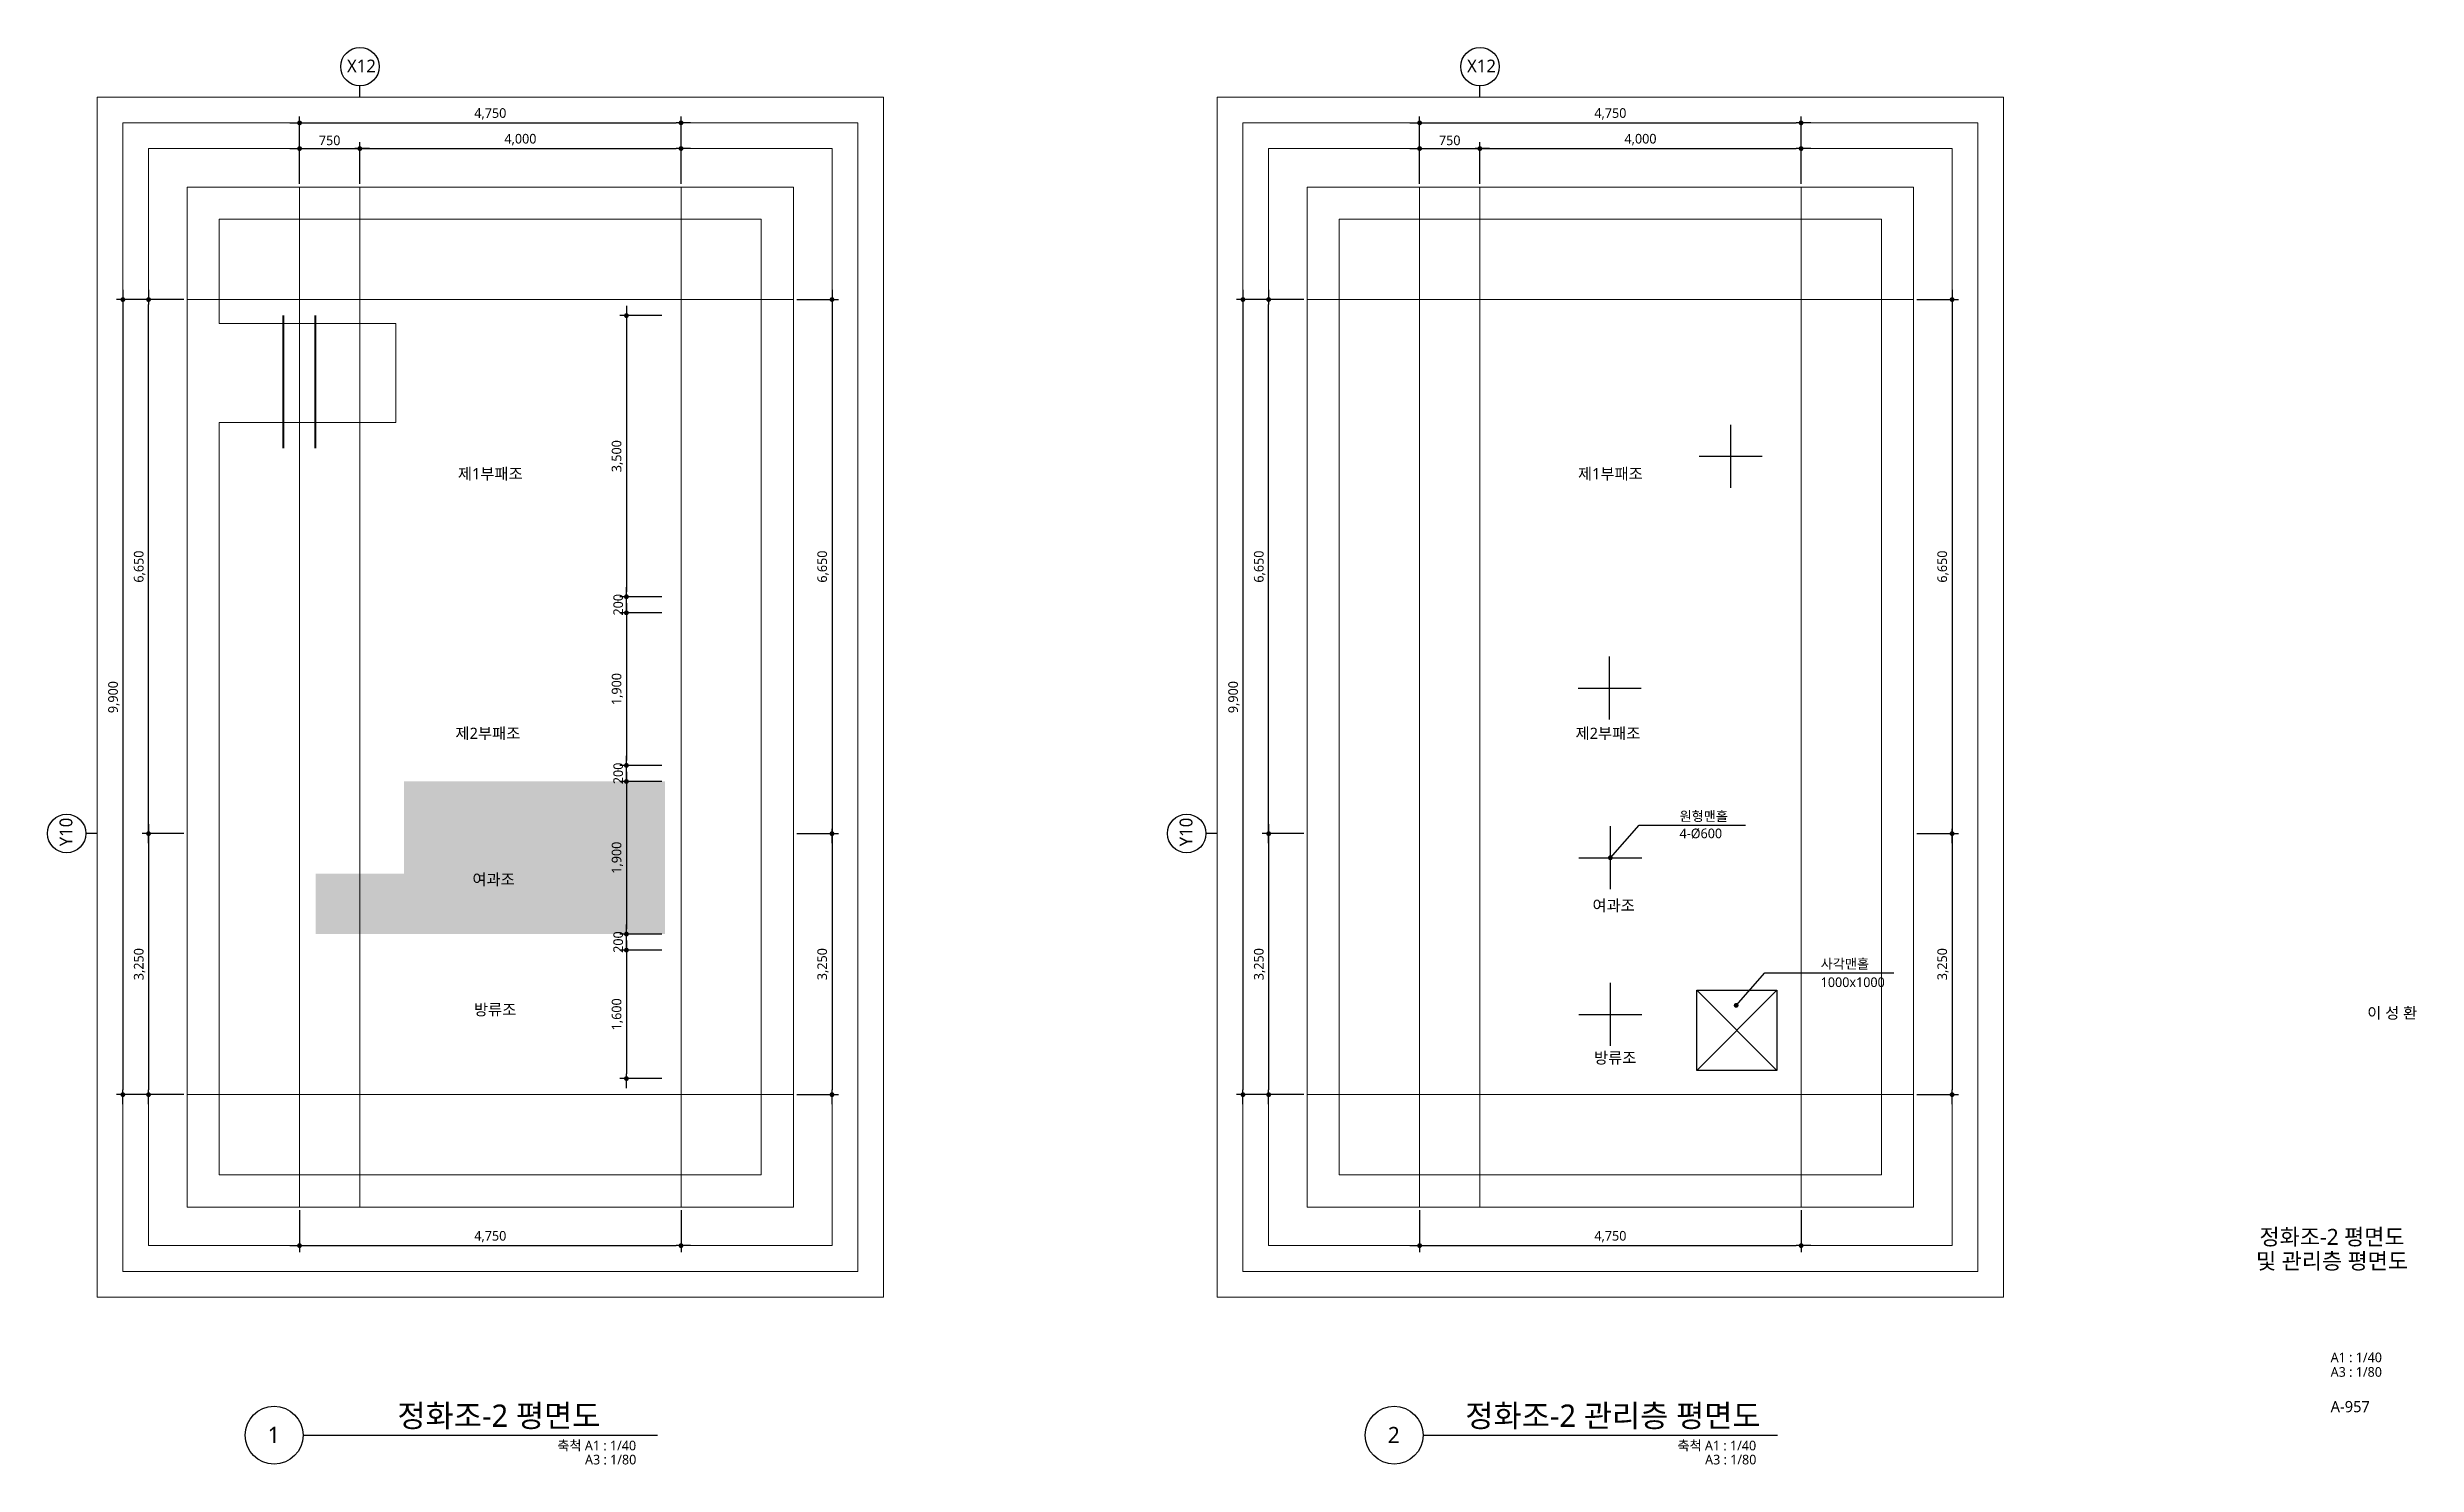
# Model space of a CAD drawing. Header units: millimetres. Extents: x 169673 to 334584, y 156879 to 224061.
# Drawn here: x 204195 to 233696, y 157254 to 174900 of the extents above; entities that cross this region are included whole.
import ezdxf
from ezdxf.enums import TextEntityAlignment as Align

# ---------------------------------------------------------------- set-up
doc = ezdxf.new("R2010")
doc.units = ezdxf.units.MM
doc.header["$LTSCALE"] = 40
doc.header["$MEASUREMENT"] = 0
doc.linetypes.add('CEN', pattern=[62, 60, -1, 0, -1])
doc.layers.get('0').update_dxf_attribs({"linetype": 'CONTINUOUS'})
for name, color, linetype in [('--AH-MARK', 240, 'CONTINUOUS'), ('A-DIMS', 7, 'CONTINUOUS'), ('A-MKXS-LEAD', 7, 'CONTINUOUS'), ('A-XXXX-TXT2', 3, 'CONTINUOUS')]:
    doc.layers.add(name, color=color, linetype=linetype)
for name, color, linetype, lineweight in [('A-AXIS-BUBL', 7, 'CONTINUOUS', 25), ('A-AXIS-LINE', 1, 'CEN', 15), ('A-BORD-TEXT', 3, 'CONTINUOUS', 25), ('A-CONC-LIN1', 2, 'CONTINUOUS', 40), ('A-MKXS-TEXT1', 3, 'CONTINUOUS', 25), ('A-MKXX-NAME', 3, 'CONTINUOUS', 25), ('A-XXXX-HATC', 8, 'CONTINUOUS', 18), ('A-XXXX-SYMB', 7, 'CONTINUOUS', 25), ('A-XXXX-TXT1', 3, 'CONTINUOUS', 25)]:
    doc.layers.add(name, color=color, linetype=linetype, lineweight=lineweight)
doc.layers.add('A-XXXX-NPLT', color=144, linetype='CONTINUOUS', lineweight=15, plot=False)
doc.styles.add('HY울릉도L', font='')
doc.styles.add('굴림', font='')
doc.styles.add('맑은고딕', font='malgun.ttf')
doc.styles.get('HY울릉도L').set_extended_font_data('HYwulM')
doc.styles.get('굴림').set_extended_font_data('GulimChe')
doc.dimstyles.new('CDIM', dxfattribs={"dimtxt": 3, "dimasz": 1.5, "dimexe": 2, "dimexo": 1, "dimgap": 1, "dimtad": 1, "dimdec": 0, "dimrnd": 0.5, "dimzin": 0, "dimdsep": 32, "dimlunit": 6, "dimtxsty": 'HY울릉도L', "dimblk1": '_CIDOT', "dimblk2": '_CIDOT', "dimsah": 1, "dimcen": 5.5, "dimclrd": 2, "dimclre": 2, "dimclrt": 7, "dimadec": 0, "dimazin": 0, "dimtfac": 1, "dimtdec": 0, "dimtix": 1, "dimtmove": 2, "dimatfit": 1, "dimldrblk": '_CIDOT', "dimfxl": 1, "dimtolj": 1, "dimtzin": 0, "dimlwd": -1, "dimarcsym": 0})
doc.dimstyles.new('YOODUCK', dxfattribs={"dimscale": 60, "dimtxt": 2.5, "dimasz": 0.7, "dimexe": 2, "dimexo": 1, "dimtad": 1, "dimdec": 0, "dimtxsty": '굴림', "dimblk": 'DOT', "dimcen": 2.5, "dimclrd": 1, "dimclre": 1, "dimadec": 0, "dimazin": 0, "dimtfac": 1, "dimtdec": 0, "dimtix": 1, "dimtmove": 2, "dimatfit": 3, "dimldrblk": 'DOT', "dimfxl": 2, "dimlwd": -1, "dimlwe": -1, "dimarcsym": 0})

msp = doc.modelspace()

# ---------------------------------------------------------------- texts
at = {"layer": 'A-BORD-TEXT', "style": '맑은고딕'}
msp.add_text('이 성 환', height=140, dxfattribs=at).set_placement((233703.5, 162807), align=Align.RIGHT)
for s, p in [('정화조-2 평면도', (232643.1, 160089.2)), ('및 관리층 평면도', (232643.1, 159789.2))]:
    msp.add_text(s, height=200, dxfattribs=at).set_placement(p, align=Align.MIDDLE_CENTER)
for s, height, p in [('A1 : 1/40', 120, (232625.9, 158528.9)), ('A3 : 1/80', 120, (232625.9, 158347.5)), ('A-957', 140, (232625.9, 157906.1))]:
    msp.add_text(s, height=height, dxfattribs=at).set_placement(p)
at = {"layer": 'A-MKXS-TEXT1', "style": '맑은고딕'}
for s, p in [('원형맨홀', (224518.6, 165267.2)), ('4-%%C600', (224518.6, 165053.1)), ('사각맨홀', (226276, 163429)), ('1000x1000', (226276, 163199.9))]:
    msp.add_text(s, height=120, dxfattribs=at).set_placement(p)
at = {"layer": 'A-MKXX-NAME', "style": '맑은고딕'}
for s, p in [('제1부패조', (209710, 169591.8)), ('제1부패조', (223656.9, 169591.8)), ('제2부패조', (209680, 166358.9)), ('제2부패조', (223626.9, 166358.9)), ('여과조', (209751.2, 164540.2)), ('여과조', (223698.1, 164215.2)), ('방류조', (209770, 162918.6)), ('방류조', (223716.9, 162318.6))]:
    msp.add_text(s, height=140, dxfattribs=at).set_placement(p, align=Align.MIDDLE_CENTER)
at = {"layer": 'A-XXXX-TXT1', "style": '맑은고딕'}
for s, p in [('정화조-2 평면도', (211082.1, 157638.1)), ('정화조-2 관리층 평면도', (225529, 157638.1))]:
    msp.add_text(s, height=280, dxfattribs=at).set_placement(p, align=Align.BOTTOM_RIGHT)
for s, p in [('1', (207013.5, 157624.3)), ('2', (220960.4, 157624.3))]:
    msp.add_text(s, height=200, dxfattribs=at).set_placement(p, align=Align.MIDDLE)
for s, p in [('축척 A1 : 1/40', (211526.1, 157551.1)), ('축척 A1 : 1/40', (225473, 157551.1)), ('A3 : 1/80', (211528.3, 157376)), ('A3 : 1/80', (225475.3, 157376))]:
    msp.add_text(s, height=120, dxfattribs=at).set_placement(p, align=Align.TOP_RIGHT)
at = {"layer": 'A-XXXX-TXT2', "ltscale": 0.2, "style": '맑은고딕'}
for p in [(208105.5, 174668.8), (222052.4, 174668.8)]:
    msp.add_text('X12', height=160, dxfattribs=at).set_placement(p, align=Align.MIDDLE)
for p in [(204426.2, 165130.5), (218373.1, 165130.5)]:
    msp.add_text('Y10', height=160, rotation=90, dxfattribs=at).set_placement(p, align=Align.MIDDLE)

# ---------------------------------------------------------------- blocks, each defined once
blk = doc.blocks.new('_CIDOT')
at = {"color": 0, "linetype": 'ByBlock'}
blk.add_line((2, 0), (-1, 0), dxfattribs=at)
at = {"color": 0, "linetype": 'ByBlock', "const_width": 0.5}
blk.add_lwpolyline([(-0.25, 0, 1), (0.25, 0, 1)], format="xyb", close=True, dxfattribs=at)
blk = doc.blocks.new('*D75')
at = {"layer": 'A-DIMS', "lineweight": -2, "transparency": 16777216}
for p, q in [((207335, 173200), (207335, 174040)), ((212085, 173200), (212085, 174040))]:
    blk.add_line(p, q, dxfattribs=at)
at = {"layer": 'A-DIMS', "transparency": 16777216}
blk.add_line((207395, 173960), (212025, 173960), dxfattribs=at)
at = {"layer": 'A-DIMS', "transparency": 16777216, "xscale": 60, "yscale": 60, "zscale": 60, "rotation": 180}
blk.add_blockref('_CIDOT', (207335, 173960), dxfattribs=at)
at = {"layer": 'A-DIMS', "transparency": 16777216, "xscale": 60, "yscale": 60, "zscale": 60}
blk.add_blockref('_CIDOT', (212085, 173960), dxfattribs=at)
at = {"layer": 'A-DIMS', "color": 3, "transparency": 16777216, "insert": (209710, 174072), "char_height": 120, "attachment_point": 5, "style": '맑은고딕'}
blk.add_mtext('\\A1;4,750', dxfattribs=at)
blk = doc.blocks.new('*D76')
at = {"layer": 'A-DIMS', "lineweight": -2, "transparency": 16777216}
for p, q in [((205895, 171760), (205375, 171760)), ((205895, 165110), (205375, 165110))]:
    blk.add_line(p, q, dxfattribs=at)
at = {"layer": 'A-DIMS', "transparency": 16777216}
blk.add_line((205455, 165170), (205455, 171700), dxfattribs=at)
at = {"layer": 'A-DIMS', "transparency": 16777216, "xscale": 60, "yscale": 60, "zscale": 60}
for p, rotation in [((205455, 171760), 90), ((205455, 165110), 270)]:
    blk.add_blockref('_CIDOT', p, dxfattribs=dict(at, rotation=rotation))
at = {"layer": 'A-DIMS', "color": 3, "transparency": 16777216, "insert": (205343, 168435), "char_height": 120, "attachment_point": 5, "rotation": 90, "style": '맑은고딕'}
blk.add_mtext('\\A1;6,650', dxfattribs=at)
blk = doc.blocks.new('*D77')
at = {"layer": 'A-DIMS', "lineweight": -2, "transparency": 16777216}
for p, q in [((207335, 173200), (207335, 173720)), ((208085, 173200), (208085, 173720))]:
    blk.add_line(p, q, dxfattribs=at)
at = {"layer": 'A-DIMS', "transparency": 16777216}
blk.add_line((207395, 173640), (208025, 173640), dxfattribs=at)
at = {"layer": 'A-DIMS', "transparency": 16777216, "xscale": 60, "yscale": 60, "zscale": 60, "rotation": 180}
blk.add_blockref('_CIDOT', (207335, 173640), dxfattribs=at)
at = {"layer": 'A-DIMS', "transparency": 16777216, "xscale": 60, "yscale": 60, "zscale": 60}
blk.add_blockref('_CIDOT', (208085, 173640), dxfattribs=at)
at = {"layer": 'A-DIMS', "color": 3, "transparency": 16777216, "insert": (207710, 173742), "char_height": 120, "attachment_point": 5, "style": '맑은고딕'}
blk.add_mtext('\\A1;750', dxfattribs=at)
blk = doc.blocks.new('*D78')
at = {"layer": 'A-DIMS', "lineweight": -2, "transparency": 16777216}
for p, q in [((208085, 173200), (208085, 173720)), ((212085, 173200), (212085, 173720))]:
    blk.add_line(p, q, dxfattribs=at)
at = {"layer": 'A-DIMS', "transparency": 16777216}
blk.add_line((208145, 173640), (212025, 173640), dxfattribs=at)
at = {"layer": 'A-DIMS', "transparency": 16777216, "xscale": 60, "yscale": 60, "zscale": 60, "rotation": 180}
blk.add_blockref('_CIDOT', (208085, 173640), dxfattribs=at)
at = {"layer": 'A-DIMS', "transparency": 16777216, "xscale": 60, "yscale": 60, "zscale": 60}
blk.add_blockref('_CIDOT', (212085, 173640), dxfattribs=at)
at = {"layer": 'A-DIMS', "color": 3, "transparency": 16777216, "insert": (210085, 173752), "char_height": 120, "attachment_point": 5, "style": '맑은고딕'}
blk.add_mtext('\\A1;4,000', dxfattribs=at)
blk = doc.blocks.new('*D79')
at = {"layer": 'A-DIMS', "lineweight": -2, "transparency": 16777216}
for p, q in [((205895, 165110), (205375, 165110)), ((205895, 161860), (205375, 161860))]:
    blk.add_line(p, q, dxfattribs=at)
at = {"layer": 'A-DIMS', "transparency": 16777216}
blk.add_line((205455, 165050), (205455, 161920), dxfattribs=at)
at = {"layer": 'A-DIMS', "transparency": 16777216, "xscale": 60, "yscale": 60, "zscale": 60}
for p, rotation in [((205455, 165110), 90), ((205455, 161860), 270)]:
    blk.add_blockref('_CIDOT', p, dxfattribs=dict(at, rotation=rotation))
at = {"layer": 'A-DIMS', "color": 3, "transparency": 16777216, "insert": (205343, 163485), "char_height": 120, "attachment_point": 5, "rotation": 90, "style": '맑은고딕'}
blk.add_mtext('\\A1;3,250', dxfattribs=at)
blk = doc.blocks.new('*D80')
at = {"layer": 'A-DIMS', "lineweight": -2, "transparency": 16777216}
for p, q in [((205895, 171760), (205055, 171760)), ((205895, 161860), (205055, 161860))]:
    blk.add_line(p, q, dxfattribs=at)
at = {"layer": 'A-DIMS', "transparency": 16777216}
blk.add_line((205135, 171700), (205135, 161920), dxfattribs=at)
at = {"layer": 'A-DIMS', "transparency": 16777216, "xscale": 60, "yscale": 60, "zscale": 60}
for p, rotation in [((205135, 171760), 90), ((205135, 161860), 270)]:
    blk.add_blockref('_CIDOT', p, dxfattribs=dict(at, rotation=rotation))
at = {"layer": 'A-DIMS', "color": 3, "transparency": 16777216, "insert": (205023, 166810), "char_height": 120, "attachment_point": 5, "rotation": 90, "style": '맑은고딕'}
blk.add_mtext('\\A1;9,900', dxfattribs=at)
blk = doc.blocks.new('*D81')
at = {"layer": 'A-DIMS', "lineweight": -2, "transparency": 16777216}
for p, q in [((207335, 160420), (207335, 159900)), ((212085, 160420), (212085, 159900))]:
    blk.add_line(p, q, dxfattribs=at)
at = {"layer": 'A-DIMS', "transparency": 16777216}
blk.add_line((207395, 159980), (212025, 159980), dxfattribs=at)
at = {"layer": 'A-DIMS', "transparency": 16777216, "xscale": 60, "yscale": 60, "zscale": 60, "rotation": 180}
blk.add_blockref('_CIDOT', (207335, 159980), dxfattribs=at)
at = {"layer": 'A-DIMS', "transparency": 16777216, "xscale": 60, "yscale": 60, "zscale": 60}
blk.add_blockref('_CIDOT', (212085, 159980), dxfattribs=at)
at = {"layer": 'A-DIMS', "color": 3, "transparency": 16777216, "insert": (209710, 160092), "char_height": 120, "attachment_point": 5, "style": '맑은고딕'}
blk.add_mtext('\\A1;4,750', dxfattribs=at)
blk = doc.blocks.new('*D82')
at = {"layer": 'A-DIMS', "lineweight": -2, "transparency": 16777216}
for p, q in [((213525, 165110), (214045, 165110)), ((213525, 161860), (214045, 161860))]:
    blk.add_line(p, q, dxfattribs=at)
at = {"layer": 'A-DIMS', "transparency": 16777216}
blk.add_line((213965, 165050), (213965, 161920), dxfattribs=at)
at = {"layer": 'A-DIMS', "transparency": 16777216, "xscale": 60, "yscale": 60, "zscale": 60}
for p, rotation in [((213965, 165110), 90), ((213965, 161860), 270)]:
    blk.add_blockref('_CIDOT', p, dxfattribs=dict(at, rotation=rotation))
at = {"layer": 'A-DIMS', "color": 3, "transparency": 16777216, "insert": (213853, 163485), "char_height": 120, "attachment_point": 5, "rotation": 90, "style": '맑은고딕'}
blk.add_mtext('\\A1;3,250', dxfattribs=at)
blk = doc.blocks.new('*D83')
at = {"layer": 'A-DIMS', "lineweight": -2, "transparency": 16777216}
for p, q in [((213525, 171760), (214045, 171760)), ((213525, 165110), (214045, 165110))]:
    blk.add_line(p, q, dxfattribs=at)
at = {"layer": 'A-DIMS', "transparency": 16777216}
blk.add_line((213965, 171700), (213965, 165170), dxfattribs=at)
at = {"layer": 'A-DIMS', "transparency": 16777216, "xscale": 60, "yscale": 60, "zscale": 60}
for p, rotation in [((213965, 171760), 90), ((213965, 165110), 270)]:
    blk.add_blockref('_CIDOT', p, dxfattribs=dict(at, rotation=rotation))
at = {"layer": 'A-DIMS', "color": 3, "transparency": 16777216, "insert": (213853, 168435), "char_height": 120, "attachment_point": 5, "rotation": 90, "style": '맑은고딕'}
blk.add_mtext('\\A1;6,650', dxfattribs=at)
blk = doc.blocks.new('*D93')
at = {"layer": 'A-DIMS', "lineweight": -2, "transparency": 16777216}
for p, q in [((211845, 163660), (211325, 163660)), ((211845, 162060), (211325, 162060))]:
    blk.add_line(p, q, dxfattribs=at)
at = {"layer": 'A-DIMS', "transparency": 16777216}
blk.add_line((211405, 163600), (211405, 162120), dxfattribs=at)
at = {"layer": 'A-DIMS', "transparency": 16777216, "xscale": 60, "yscale": 60, "zscale": 60}
for p, rotation in [((211405, 163660), 90), ((211405, 162060), 270)]:
    blk.add_blockref('_CIDOT', p, dxfattribs=dict(at, rotation=rotation))
at = {"layer": 'A-DIMS', "color": 3, "transparency": 16777216, "insert": (211293, 162860), "char_height": 120, "attachment_point": 5, "rotation": 90, "style": '맑은고딕'}
blk.add_mtext('\\A1;1,600', dxfattribs=at)
blk = doc.blocks.new('*D94')
at = {"layer": 'A-DIMS', "lineweight": -2, "transparency": 16777216}
for p, q in [((211845, 163860), (211325, 163860)), ((211845, 163660), (211325, 163660))]:
    blk.add_line(p, q, dxfattribs=at)
at = {"layer": 'A-DIMS', "transparency": 16777216}
for p, q in [((211405, 163920), (211405, 163980)), ((211405, 163660), (211405, 163860)), ((211405, 163600), (211405, 163540))]:
    blk.add_line(p, q, dxfattribs=at)
at = {"layer": 'A-DIMS', "transparency": 16777216, "xscale": 60, "yscale": 60, "zscale": 60}
for p, rotation in [((211405, 163860), 270), ((211405, 163660), 90)]:
    blk.add_blockref('_CIDOT', p, dxfattribs=dict(at, rotation=rotation))
at = {"layer": 'A-DIMS', "color": 3, "transparency": 16777216, "insert": (211303, 163760), "char_height": 120, "attachment_point": 5, "rotation": 90, "style": '맑은고딕'}
blk.add_mtext('\\A1;200', dxfattribs=at)
blk = doc.blocks.new('*D95')
at = {"layer": 'A-DIMS', "lineweight": -2, "transparency": 16777216}
for p, q in [((211845, 165760), (211325, 165760)), ((211845, 163860), (211325, 163860))]:
    blk.add_line(p, q, dxfattribs=at)
at = {"layer": 'A-DIMS', "transparency": 16777216}
blk.add_line((211405, 165700), (211405, 163920), dxfattribs=at)
at = {"layer": 'A-DIMS', "transparency": 16777216, "xscale": 60, "yscale": 60, "zscale": 60}
for p, rotation in [((211405, 165760), 90), ((211405, 163860), 270)]:
    blk.add_blockref('_CIDOT', p, dxfattribs=dict(at, rotation=rotation))
at = {"layer": 'A-DIMS', "color": 3, "transparency": 16777216, "insert": (211293, 164810), "char_height": 120, "attachment_point": 5, "rotation": 90, "style": '맑은고딕'}
blk.add_mtext('\\A1;1,900', dxfattribs=at)
blk = doc.blocks.new('*D96')
at = {"layer": 'A-DIMS', "lineweight": -2, "transparency": 16777216}
for p, q in [((211845, 165960), (211325, 165960)), ((211845, 165760), (211325, 165760))]:
    blk.add_line(p, q, dxfattribs=at)
at = {"layer": 'A-DIMS', "transparency": 16777216}
for p, q in [((211405, 166020), (211405, 166080)), ((211405, 165760), (211405, 165960)), ((211405, 165700), (211405, 165640))]:
    blk.add_line(p, q, dxfattribs=at)
at = {"layer": 'A-DIMS', "transparency": 16777216, "xscale": 60, "yscale": 60, "zscale": 60}
for p, rotation in [((211405, 165960), 270), ((211405, 165760), 90)]:
    blk.add_blockref('_CIDOT', p, dxfattribs=dict(at, rotation=rotation))
at = {"layer": 'A-DIMS', "color": 3, "transparency": 16777216, "insert": (211303, 165860), "char_height": 120, "attachment_point": 5, "rotation": 90, "style": '맑은고딕'}
blk.add_mtext('\\A1;200', dxfattribs=at)
blk = doc.blocks.new('*D97')
at = {"layer": 'A-DIMS', "lineweight": -2, "transparency": 16777216}
for p, q in [((211845, 167860), (211325, 167860)), ((211845, 165960), (211325, 165960))]:
    blk.add_line(p, q, dxfattribs=at)
at = {"layer": 'A-DIMS', "transparency": 16777216}
blk.add_line((211405, 167800), (211405, 166020), dxfattribs=at)
at = {"layer": 'A-DIMS', "transparency": 16777216, "xscale": 60, "yscale": 60, "zscale": 60}
for p, rotation in [((211405, 167860), 90), ((211405, 165960), 270)]:
    blk.add_blockref('_CIDOT', p, dxfattribs=dict(at, rotation=rotation))
at = {"layer": 'A-DIMS', "color": 3, "transparency": 16777216, "insert": (211293, 166910), "char_height": 120, "attachment_point": 5, "rotation": 90, "style": '맑은고딕'}
blk.add_mtext('\\A1;1,900', dxfattribs=at)
blk = doc.blocks.new('*D98')
at = {"layer": 'A-DIMS', "transparency": 16777216}
for p, q in [((211405, 168120), (211405, 168180)), ((211405, 167860), (211405, 168060)), ((211405, 167800), (211405, 167740))]:
    blk.add_line(p, q, dxfattribs=at)
at = {"layer": 'A-DIMS', "lineweight": -2, "transparency": 16777216}
for p, q in [((211845, 168060), (211325, 168060)), ((211845, 167860), (211325, 167860))]:
    blk.add_line(p, q, dxfattribs=at)
at = {"layer": 'A-DIMS', "transparency": 16777216, "xscale": 60, "yscale": 60, "zscale": 60}
for p, rotation in [((211405, 168060), 270), ((211405, 167860), 90)]:
    blk.add_blockref('_CIDOT', p, dxfattribs=dict(at, rotation=rotation))
at = {"layer": 'A-DIMS', "color": 3, "transparency": 16777216, "insert": (211303, 167960), "char_height": 120, "attachment_point": 5, "rotation": 90, "style": '맑은고딕'}
blk.add_mtext('\\A1;200', dxfattribs=at)
blk = doc.blocks.new('*D99')
at = {"layer": 'A-DIMS', "lineweight": -2, "transparency": 16777216}
for p, q in [((211845, 171560), (211325, 171560)), ((211845, 168060), (211325, 168060))]:
    blk.add_line(p, q, dxfattribs=at)
at = {"layer": 'A-DIMS', "transparency": 16777216}
blk.add_line((211405, 171500), (211405, 168120), dxfattribs=at)
at = {"layer": 'A-DIMS', "transparency": 16777216, "xscale": 60, "yscale": 60, "zscale": 60}
for p, rotation in [((211405, 171560), 90), ((211405, 168060), 270)]:
    blk.add_blockref('_CIDOT', p, dxfattribs=dict(at, rotation=rotation))
at = {"layer": 'A-DIMS', "color": 3, "transparency": 16777216, "insert": (211293, 169810), "char_height": 120, "attachment_point": 5, "rotation": 90, "style": '맑은고딕'}
blk.add_mtext('\\A1;3,500', dxfattribs=at)
blk = doc.blocks.new('_Dot')
at = {"color": 0, "linetype": 'ByBlock', "lineweight": -2}
blk.add_line((-0.5, 0), (-1, 0), dxfattribs=at)
at = {"color": 0, "linetype": 'ByBlock', "const_width": 0.5}
blk.add_lwpolyline([(-0.25, 0, 1), (0.25, 0, 1)], format="xyb", close=True, dxfattribs=at)
blk = doc.blocks.new('*D84')
at = {"layer": 'A-DIMS', "lineweight": -2, "transparency": 16777216}
for p, q in [((221282, 173200), (221282, 174040)), ((226032, 173200), (226032, 174040))]:
    blk.add_line(p, q, dxfattribs=at)
at = {"layer": 'A-DIMS', "transparency": 16777216}
blk.add_line((221342, 173960), (225972, 173960), dxfattribs=at)
at = {"layer": 'A-DIMS', "transparency": 16777216, "xscale": 60, "yscale": 60, "zscale": 60, "rotation": 180}
blk.add_blockref('_CIDOT', (221282, 173960), dxfattribs=at)
at = {"layer": 'A-DIMS', "transparency": 16777216, "xscale": 60, "yscale": 60, "zscale": 60}
blk.add_blockref('_CIDOT', (226032, 173960), dxfattribs=at)
at = {"layer": 'A-DIMS', "color": 3, "transparency": 16777216, "insert": (223657, 174072), "char_height": 120, "attachment_point": 5, "style": '맑은고딕'}
blk.add_mtext('\\A1;4,750', dxfattribs=at)
blk = doc.blocks.new('*D85')
at = {"layer": 'A-DIMS', "lineweight": -2, "transparency": 16777216}
for p, q in [((219842, 171760), (219322, 171760)), ((219842, 165110), (219322, 165110))]:
    blk.add_line(p, q, dxfattribs=at)
at = {"layer": 'A-DIMS', "transparency": 16777216}
blk.add_line((219402, 165170), (219402, 171700), dxfattribs=at)
at = {"layer": 'A-DIMS', "transparency": 16777216, "xscale": 60, "yscale": 60, "zscale": 60}
for p, rotation in [((219402, 171760), 90), ((219402, 165110), 270)]:
    blk.add_blockref('_CIDOT', p, dxfattribs=dict(at, rotation=rotation))
at = {"layer": 'A-DIMS', "color": 3, "transparency": 16777216, "insert": (219290, 168435), "char_height": 120, "attachment_point": 5, "rotation": 90, "style": '맑은고딕'}
blk.add_mtext('\\A1;6,650', dxfattribs=at)
blk = doc.blocks.new('*D86')
at = {"layer": 'A-DIMS', "lineweight": -2, "transparency": 16777216}
for p, q in [((221282, 173200), (221282, 173720)), ((222032, 173200), (222032, 173720))]:
    blk.add_line(p, q, dxfattribs=at)
at = {"layer": 'A-DIMS', "transparency": 16777216}
blk.add_line((221342, 173640), (221972, 173640), dxfattribs=at)
at = {"layer": 'A-DIMS', "transparency": 16777216, "xscale": 60, "yscale": 60, "zscale": 60, "rotation": 180}
blk.add_blockref('_CIDOT', (221282, 173640), dxfattribs=at)
at = {"layer": 'A-DIMS', "transparency": 16777216, "xscale": 60, "yscale": 60, "zscale": 60}
blk.add_blockref('_CIDOT', (222032, 173640), dxfattribs=at)
at = {"layer": 'A-DIMS', "color": 3, "transparency": 16777216, "insert": (221657, 173742), "char_height": 120, "attachment_point": 5, "style": '맑은고딕'}
blk.add_mtext('\\A1;750', dxfattribs=at)
blk = doc.blocks.new('*D87')
at = {"layer": 'A-DIMS', "lineweight": -2, "transparency": 16777216}
for p, q in [((222032, 173200), (222032, 173720)), ((226032, 173200), (226032, 173720))]:
    blk.add_line(p, q, dxfattribs=at)
at = {"layer": 'A-DIMS', "transparency": 16777216}
blk.add_line((222092, 173640), (225972, 173640), dxfattribs=at)
at = {"layer": 'A-DIMS', "transparency": 16777216, "xscale": 60, "yscale": 60, "zscale": 60, "rotation": 180}
blk.add_blockref('_CIDOT', (222032, 173640), dxfattribs=at)
at = {"layer": 'A-DIMS', "transparency": 16777216, "xscale": 60, "yscale": 60, "zscale": 60}
blk.add_blockref('_CIDOT', (226032, 173640), dxfattribs=at)
at = {"layer": 'A-DIMS', "color": 3, "transparency": 16777216, "insert": (224032, 173752), "char_height": 120, "attachment_point": 5, "style": '맑은고딕'}
blk.add_mtext('\\A1;4,000', dxfattribs=at)
blk = doc.blocks.new('*D88')
at = {"layer": 'A-DIMS', "lineweight": -2, "transparency": 16777216}
for p, q in [((219842, 165110), (219322, 165110)), ((219842, 161860), (219322, 161860))]:
    blk.add_line(p, q, dxfattribs=at)
at = {"layer": 'A-DIMS', "transparency": 16777216}
blk.add_line((219402, 165050), (219402, 161920), dxfattribs=at)
at = {"layer": 'A-DIMS', "transparency": 16777216, "xscale": 60, "yscale": 60, "zscale": 60}
for p, rotation in [((219402, 165110), 90), ((219402, 161860), 270)]:
    blk.add_blockref('_CIDOT', p, dxfattribs=dict(at, rotation=rotation))
at = {"layer": 'A-DIMS', "color": 3, "transparency": 16777216, "insert": (219290, 163485), "char_height": 120, "attachment_point": 5, "rotation": 90, "style": '맑은고딕'}
blk.add_mtext('\\A1;3,250', dxfattribs=at)
blk = doc.blocks.new('*D89')
at = {"layer": 'A-DIMS', "lineweight": -2, "transparency": 16777216}
for p, q in [((219842, 171760), (219002, 171760)), ((219842, 161860), (219002, 161860))]:
    blk.add_line(p, q, dxfattribs=at)
at = {"layer": 'A-DIMS', "transparency": 16777216}
blk.add_line((219082, 171700), (219082, 161920), dxfattribs=at)
at = {"layer": 'A-DIMS', "transparency": 16777216, "xscale": 60, "yscale": 60, "zscale": 60}
for p, rotation in [((219082, 171760), 90), ((219082, 161860), 270)]:
    blk.add_blockref('_CIDOT', p, dxfattribs=dict(at, rotation=rotation))
at = {"layer": 'A-DIMS', "color": 3, "transparency": 16777216, "insert": (218970, 166810), "char_height": 120, "attachment_point": 5, "rotation": 90, "style": '맑은고딕'}
blk.add_mtext('\\A1;9,900', dxfattribs=at)
blk = doc.blocks.new('*D90')
at = {"layer": 'A-DIMS', "lineweight": -2, "transparency": 16777216}
for p, q in [((221282, 160420), (221282, 159900)), ((226032, 160420), (226032, 159900))]:
    blk.add_line(p, q, dxfattribs=at)
at = {"layer": 'A-DIMS', "transparency": 16777216}
blk.add_line((221342, 159980), (225972, 159980), dxfattribs=at)
at = {"layer": 'A-DIMS', "transparency": 16777216, "xscale": 60, "yscale": 60, "zscale": 60, "rotation": 180}
blk.add_blockref('_CIDOT', (221282, 159980), dxfattribs=at)
at = {"layer": 'A-DIMS', "transparency": 16777216, "xscale": 60, "yscale": 60, "zscale": 60}
blk.add_blockref('_CIDOT', (226032, 159980), dxfattribs=at)
at = {"layer": 'A-DIMS', "color": 3, "transparency": 16777216, "insert": (223657, 160092), "char_height": 120, "attachment_point": 5, "style": '맑은고딕'}
blk.add_mtext('\\A1;4,750', dxfattribs=at)
blk = doc.blocks.new('*D91')
at = {"layer": 'A-DIMS', "lineweight": -2, "transparency": 16777216}
for p, q in [((227472, 165110), (227992, 165110)), ((227472, 161860), (227992, 161860))]:
    blk.add_line(p, q, dxfattribs=at)
at = {"layer": 'A-DIMS', "transparency": 16777216}
blk.add_line((227912, 165050), (227912, 161920), dxfattribs=at)
at = {"layer": 'A-DIMS', "transparency": 16777216, "xscale": 60, "yscale": 60, "zscale": 60}
for p, rotation in [((227912, 165110), 90), ((227912, 161860), 270)]:
    blk.add_blockref('_CIDOT', p, dxfattribs=dict(at, rotation=rotation))
at = {"layer": 'A-DIMS', "color": 3, "transparency": 16777216, "insert": (227800, 163485), "char_height": 120, "attachment_point": 5, "rotation": 90, "style": '맑은고딕'}
blk.add_mtext('\\A1;3,250', dxfattribs=at)
blk = doc.blocks.new('*D92')
at = {"layer": 'A-DIMS', "lineweight": -2, "transparency": 16777216}
for p, q in [((227472, 171760), (227992, 171760)), ((227472, 165110), (227992, 165110))]:
    blk.add_line(p, q, dxfattribs=at)
at = {"layer": 'A-DIMS', "transparency": 16777216}
blk.add_line((227912, 171700), (227912, 165170), dxfattribs=at)
at = {"layer": 'A-DIMS', "transparency": 16777216, "xscale": 60, "yscale": 60, "zscale": 60}
for p, rotation in [((227912, 171760), 90), ((227912, 165110), 270)]:
    blk.add_blockref('_CIDOT', p, dxfattribs=dict(at, rotation=rotation))
at = {"layer": 'A-DIMS', "color": 3, "transparency": 16777216, "insert": (227800, 168435), "char_height": 120, "attachment_point": 5, "rotation": 90, "style": '맑은고딕'}
blk.add_mtext('\\A1;6,650', dxfattribs=at)

# ---------------------------------------------------------------- dimensions: what is measured, and where the dimension line sits
at = {"layer": 'A-DIMS'}
for base, p1, p2, picture, middle in [((212085, 173960), (207335, 173160), (212085, 173160), '*D75', (209710, 174072.1)), ((226031.9, 173960), (221281.9, 173160), (226031.9, 173160), '*D84', (223656.9, 174072.1)), ((208085, 173640), (207335, 173160), (208085, 173160), '*D77', (207710, 173742)), ((212085, 173640), (208085, 173160), (212085, 173160), '*D78', (210085, 173752.1)), ((222031.9, 173640), (221281.9, 173160), (222031.9, 173160), '*D86', (221656.9, 173742)), ((226031.9, 173640), (222031.9, 173160), (226031.9, 173160), '*D87', (224031.9, 173752.1)), ((212085, 159980), (207335, 160460), (212085, 160460), '*D81', (209710, 160092.1)), ((226031.9, 159980), (221281.9, 160460), (226031.9, 160460), '*D90', (223656.9, 160092.1))]:
    dim = msp.add_linear_dim(base=base, p1=p1, p2=p2, dimstyle='CDIM', override={"dimscale": 40, "dimtxsty": '맑은고딕', "dimclrd": 256, "dimclre": 256, "dimclrt": 3}, dxfattribs=at)
    dim.commit()
    dim.dimension.update_dxf_attribs({"geometry": picture, "text_midpoint": middle})
for base, p1, p2, angle, picture, middle in [((205135, 161860), (205935, 171760), (205935, 161860), 90, '*D80', (205022.9, 166810)), ((205455, 171760), (205935, 165110), (205935, 171760), 270, '*D76', (205342.9, 168435)), ((213965, 165110), (213485, 171760), (213485, 165110), 90, '*D83', (213852.9, 168435)), ((219081.9, 161860), (219881.9, 171760), (219881.9, 161860), 90, '*D89', (218969.9, 166810)), ((219401.9, 171760), (219881.9, 165110), (219881.9, 171760), 270, '*D85', (219289.9, 168435)), ((227911.9, 165110), (227431.9, 171760), (227431.9, 165110), 90, '*D92', (227799.9, 168435)), ((211405, 168060), (211885, 171560), (211885, 168060), 90, '*D99', (211292.9, 169810)), ((211405, 168060), (211885, 167860), (211885, 168060), 270, '*D98', (211303, 167960)), ((211405, 165960), (211885, 167860), (211885, 165960), 90, '*D97', (211292.6, 166910)), ((211405, 163860), (211885, 165760), (211885, 163860), 90, '*D95', (211292.6, 164810)), ((211405, 165960), (211885, 165760), (211885, 165960), 270, '*D96', (211303, 165860)), ((205455, 161860), (205935, 165110), (205935, 161860), 90, '*D79', (205342.9, 163485)), ((213965, 161860), (213485, 165110), (213485, 161860), 90, '*D82', (213852.9, 163485)), ((219401.9, 161860), (219881.9, 165110), (219881.9, 161860), 90, '*D88', (219289.9, 163485)), ((227911.9, 161860), (227431.9, 165110), (227431.9, 161860), 90, '*D91', (227799.9, 163485)), ((211405, 162060), (211885, 163660), (211885, 162060), 90, '*D93', (211292.6, 162860)), ((211405, 163860), (211885, 163660), (211885, 163860), 270, '*D94', (211303, 163760))]:
    dim = msp.add_linear_dim(base=base, p1=p1, p2=p2, angle=angle, dimstyle='CDIM', override={"dimscale": 40, "dimtxsty": '맑은고딕', "dimclrd": 256, "dimclre": 256, "dimclrt": 3}, dxfattribs=at)
    dim.commit()
    dim.dimension.update_dxf_attribs({"geometry": picture, "text_midpoint": middle})

# ---------------------------------------------------------------- hatches: boundary and pattern name
at = {"layer": 'A-XXXX-HATC'}
h = msp.add_hatch(dxfattribs=at)
h.set_pattern_fill('GRAVEL', color=256, scale=300, angle=180)
h.set_pattern_definition([(48.0127875, (510096.55, 381726.849), (2400, 2700), [40.3608, -3995.72641]), (4.9697407, (510123.551, 381756.849), (-3600, -300), [69.2604, -6856.77743]), (312.510447, (510192.551, 381762.849), (-3000, 3300), [48.8364, -4834.80978]), (87.273689, (510309.551, 381837.849), (-300, -6000), [63.0714, -6244.06741]), (112.833654, (510312.551, 381900.849), (1500, -3600), [61.8465, -6122.81194]), (177.273689, (510288.551, 381957.849), (6000, -300), [63.0714, -6244.06741]), (217.6942405, (510225.551, 381960.849), (3900, 3000), [83.4087, -8257.45456]), (252.2553284, (510159.551, 381909.849), (-2100, -6600), [78.7464, -7795.89645]), (301.4295656, (510135.551, 381834.849), (2400, -3900), [63.285, -6265.22193]), (355.236358, (510168.55, 381780.849), (-3300, 300), [72.2496, -3540.22877]), (42.3974378, (510240.551, 381774.849), (3600, 3300), [93.4344, -9250.0125]), (318.814075, (510012.55, 381840.849), (2100, -1800), [31.8903, -3157.15344]), (351.4692344, (510036.551, 381819.849), (-3900, 600), [60.6711, -6006.45342]), (45, (510096.55, 381810.85), (7e-14, 300), [42.4263, -381.83777]), (23.19859, (510117.55, 381774.85), (-1500, -600), [22.8474, -2261.88453]), (111.80141, (510138.55, 381783.85), (300, -900), [32.3109, -1583.23854]), (210.963757, (510126.55, 381813.85), (-900, -600), [52.4787, -1696.80687]), (341.56505, (510081.55, 381786.85), (-600, 300), [37.9473, -910.736]), (196.3895403, (510312.551, 381783.849), (-3000, -900), [53.16, -5262.85354]), (250.346176, (510261.551, 381768.849), (1200, 3300), [44.5983, -4415.22232]), (113.19859, (510081.55, 381726.85), (600, -1500), [45.6945, -2239.03743]), (163.6104597, (510063.551, 381768.849), (3000, -900), [53.16, -5262.85354]), (159.443955, (510312.55, 381969.85), (1500, -600), [51.264, -2511.93712]), (114.7751406, (510264.551, 381987.849), (1500, -3300), [42.9534, -4252.39292]), (246.80141, (510078.55, 382026.85), (-600, -1500), [45.6945, -2239.03743]), (197.3540246, (510060.551, 381984.849), (3900, 1200), [50.2893, -4978.62708]), (249.443955, (510225.55, 382026.85), (600, 1500), [25.632, -2537.56912]), (281.309932, (510096.55, 382026.85), (300, -1200), [15.297, -1514.40885]), (345.963757, (510099.55, 382011.85), (-900, 300), [61.8465, -1175.08519]), (6.009006, (510159.551, 381996.849), (-3000, -300), [57.315, -5674.17695]), (123.690068, (510126.55, 381840.85), (300, -600), [43.2666, -1038.39878]), (173.1572266, (510102.551, 381876.849), (-5100, 600), [75.5382, -7478.26879]), (240.945396, (510027.55, 381885.849), (1200, 2100), [30.8868, -3057.80224]), (270, (510012.55, 381858.85), (300, -300), [18, -282]), (300.256437, (510165.55, 381987.849), (-1200, 2100), [41.6772, -4126.056]), (228.0127875, (510186.55, 381951.849), (-2400, -2700), [80.7216, -3955.36561]), (180, (510132.55, 381891.85), (-300, -300), [78, -222]), (145.3048465, (510054.551, 381891.849), (-3000, 2100), [47.4342, -4695.9823]), (74.054604, (510015.55, 381918.85), (300, 1200), [43.6806, -2140.35237]), (27.6459754, (510027.551, 381960.849), (5700, 3000), [71.1195, -7040.84225]), (355.4260787, (510090.551, 381993.849), (3900, -300), [75.2397, -7448.72202])])
h.paths.add_polyline_path([(207535, 163860), (207535, 164610), (208635, 164610), (208635, 165760), (211885, 165760), (211885, 163860)])

# ---------------------------------------------------------------- linework, layer by layer
at = {"layer": '--AH-MARK', "ltscale": 3}
for points in [[(225156.9, 169417.9), (225156.9, 170202.1)], [(224764.8, 169810), (225549.1, 169810)], [(223647.3, 166530.1), (223647.3, 167314.4)], [(223255.2, 166922.2), (224039.4, 166922.2)], [(223656.9, 164417.9), (223656.9, 165202.1)], [(223264.8, 164810), (224049.1, 164810)], [(223656.9, 162467.9), (223656.9, 163252.1)], [(225731.9, 163160), (224731.9, 162160)], [(224731.9, 163160), (225731.9, 162160)], [(223264.8, 162860), (224049.1, 162860)]]:
    msp.add_lwpolyline(points, dxfattribs=at)
msp.add_lwpolyline([(225731.9, 163160), (225731.9, 162160), (224731.9, 162160), (224731.9, 163160), (225731.9, 163160)])
at = {"layer": 'A-AXIS-BUBL', "ltscale": 0.2}
for p, q in [((208085, 174280), (208085, 174420)), ((222031.9, 174280), (222031.9, 174420)), ((204815, 165110), (204675, 165110)), ((218761.9, 165110), (218621.9, 165110))]:
    msp.add_line(p, q, dxfattribs=at)
for centre in [(208087.4, 174660), (222034.3, 174660), (204435, 165112.4), (218381.9, 165112.4)]:
    msp.add_circle(centre, 240, dxfattribs=at)
at = {"layer": 'A-AXIS-LINE', "ltscale": 50}
for p, q in [((207335, 173160), (207335, 160460)), ((208085, 173160), (208085, 160460)), ((212085, 160460), (212085, 173160)), ((221281.9, 173160), (221281.9, 160460)), ((222031.9, 173160), (222031.9, 160460)), ((226031.9, 160460), (226031.9, 173160)), ((213485, 171760), (205935, 171760)), ((227431.9, 171760), (219881.9, 171760)), ((205935, 161860), (213485, 161860)), ((219881.9, 161860), (227431.9, 161860))]:
    msp.add_line(p, q, dxfattribs=at)
at = {"layer": 'A-CONC-LIN1'}
for p, q in [((207135, 169910), (207135, 171560)), ((207535, 169910), (207535, 171560))]:
    msp.add_line(p, q, dxfattribs=at)
at = {"layer": 'A-XXXX-NPLT'}
for points in [[(214605, 174280), (204815, 174280), (204815, 159340), (214605, 159340)], [(228551.9, 174280), (218761.9, 174280), (218761.9, 159340), (228551.9, 159340)], [(214285, 173960), (205135, 173960), (205135, 159660), (214285, 159660)], [(228231.9, 173960), (219081.9, 173960), (219081.9, 159660), (228231.9, 159660)], [(213965, 173640), (205455, 173640), (205455, 159980), (213965, 159980)], [(227911.9, 173640), (219401.9, 173640), (219401.9, 159980), (227911.9, 159980)], [(213485, 173160), (205935, 173160), (205935, 160460), (213485, 160460)], [(227431.9, 173160), (219881.9, 173160), (219881.9, 160460), (227431.9, 160460)], [(206335, 160860), (213085, 160860), (213085, 172760), (206335, 172760), (206335, 171460), (208535, 171460), (208535, 170230), (206335, 170230)], [(227031.9, 172760), (220281.9, 172760), (220281.9, 160860), (227031.9, 160860)]]:
    msp.add_lwpolyline(points, close=True, dxfattribs=at)
at = {"layer": 'A-XXXX-SYMB'}
for p, q in [((207378.1, 157620), (211791.4, 157620)), ((221325, 157620), (225738.4, 157620))]:
    msp.add_line(p, q, dxfattribs=at)
for centre in [(207018.1, 157620), (220965, 157620)]:
    msp.add_circle(centre, 360, dxfattribs=at)

msp.set_redraw_order([(e.dxf.handle, doc.entitydb.next_handle()) for e in msp.query("TEXT MTEXT ATTDEF DIMENSION ARC_DIMENSION")])  # texts and dimensions are drawn at this point

# ---------------------------------------------------------------- leaders
at = {"layer": 'A-MKXS-LEAD'}
for points, override in [([(223656.9, 164810), (224015.6, 165215.5), (225340, 165215.5)], {"dimasz": 1, "dimgap": 0.625, "dimtad": 0, "dimclrd": 256}), ([(225223.9, 162971.8), (225582.5, 163377.3), (227187, 163377.3)], {"dimasz": 1, "dimtad": 0, "dimclrd": 256})]:
    msp.add_leader(points, dimstyle='YOODUCK', override=override, dxfattribs=at)

doc.saveas('drawing.dxf')
